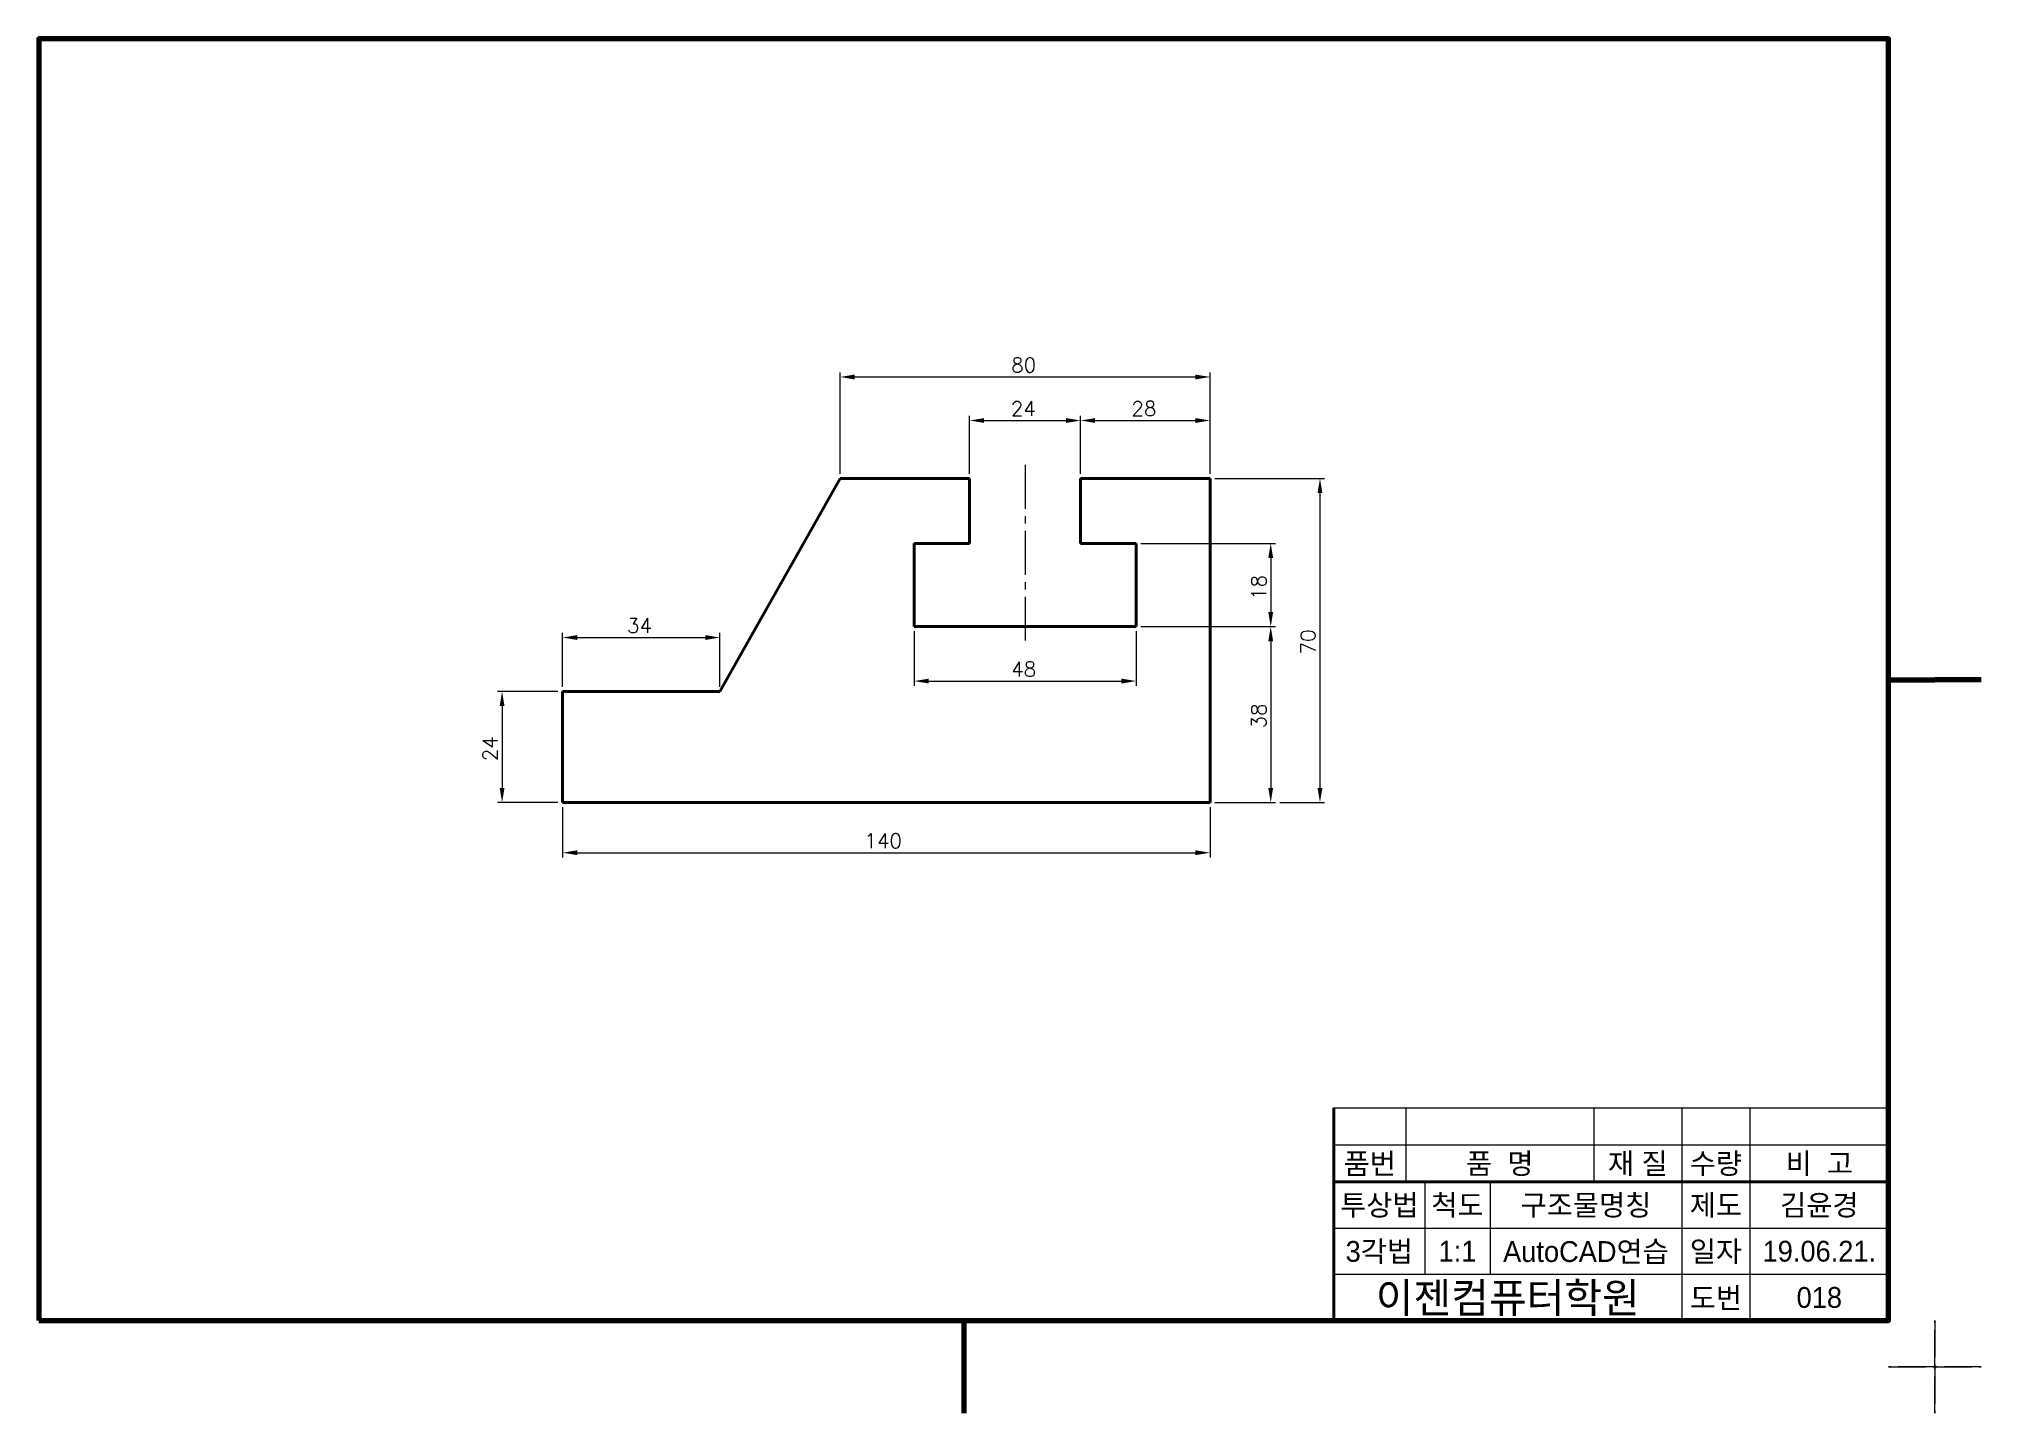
# Model space of a CAD drawing. Header units: millimetres. Extents: x 0 to 4210, y 0 to 2980.
# Drawn here: x 2950 to 3370, y 287 to 584 of the extents above; entities that cross this region are included whole.
import ezdxf
from ezdxf.enums import TextEntityAlignment as Align

# ---------------------------------------------------------------- set-up
doc = ezdxf.new("R2010")
doc.units = ezdxf.units.MM
doc.linetypes.add('CENTER2', pattern=[28.575, 19.05, -3.175, 3.175, -3.175])
doc.linetypes.add('PHANTOM2', pattern=[31.75, 15.875, -3.175, 3.175, -3.175, 3.175, -3.175])
for name, color, linetype, lineweight in [('가는선', 1, 'Continuous', 13), ('구분선', 1, 'PHANTOM2', 13), ('문자', 2, 'Continuous', 20), ('외곽선', 4, 'Continuous', 70), ('외형선', 3, 'Continuous', 40), ('중심선', 1, 'CENTER2', 13), ('치수선', 1, 'Continuous', 13)]:
    doc.layers.add(name, color=color, linetype=linetype, lineweight=lineweight)
doc.styles.get("Standard").update_dxf_attribs({"font": 'romans.shx'})
doc.styles.add('한글', font='')
doc.styles.get('한글').set_extended_font_data('Gulim')

msp = doc.modelspace()

# ---------------------------------------------------------------- texts
at = {"layer": '문자', "ltscale": 0.5}
for s, p in [('80', (3160.26, 511.93)), ('24', (3160.18, 502.52)), ('28', (3186.26, 502.52)), ('48', (3160.26, 446.21))]:
    msp.add_text(s, height=3.15, dxfattribs=at).set_placement(p)
for s, p in [('18', (3215.38, 462.75)), ('70', (3226.03, 450.97)), ('38', (3215.38, 434.97)), ('24', (3049.17, 427.9))]:
    msp.add_text(s, height=3.15, rotation=90, dxfattribs=at).set_placement(p)
at = {"layer": '문자', "color": 2}
for s, p in [('34', (3077.18, 455.62)), ('140', (3128.53, 409.11))]:
    msp.add_text(s, height=3.15, dxfattribs=at).set_placement(p)
at = {"layer": '문자', "ltscale": 0.5, "style": '한글'}
for s, height, p in [('품번', 4.5, (3237.79, 341)), ('품  명', 4.5, (3265.9, 341)), ('재 질', 4.5, (3295.75, 341)), ('수량', 4.5, (3312.64, 341)), ('비  고', 4.5, (3335.01, 341)), ('투상법', 4.5, (3239.86, 332)), ('척도', 4.5, (3256.76, 332)), ('구조물명칭', 4.5, (3284.54, 332)), ('제도', 4.5, (3312.64, 332)), ('김윤경', 4.5, (3335.01, 332)), ('3각법', 4.5, (3239.86, 322)), ('1:1', 4.5, (3256.76, 322)), ('AutoCAD연습', 4.5, (3284.54, 322)), ('일자', 4.5, (3312.64, 322)), ('19.06.21.', 4.5, (3335.01, 322)), ('이젠컴퓨터학원', 6.5, (3267.64, 312)), ('도번', 4.5, (3312.64, 312)), ('018', 4.5, (3335.01, 312))]:
    msp.add_text(s, height=height, dxfattribs=at).set_placement(p, align=Align.MIDDLE)

# ---------------------------------------------------------------- linework, layer by layer
at = {"layer": '가는선', "ltscale": 0.5}
for p, q in [((3230, 353), (3350, 353)), ((3245.58, 353), (3245.58, 337)), ((3286.22, 353), (3286.22, 337)), ((3305.27, 353), (3305.27, 307)), ((3320.01, 353), (3320.01, 307)), ((3230, 345), (3350, 345)), ((3249.73, 337), (3249.73, 317)), ((3263.8, 337), (3263.8, 317)), ((3230, 327), (3350, 327)), ((3230, 317), (3350, 317))]:
    msp.add_line(p, q, dxfattribs=at)
at = {"layer": '구분선', "ltscale": 0.5}
for points in [[(3350, 297), (3360, 297), (3360, 307)], [(3350, 297), (3360, 297), (3360, 307)], [(3360, 307), (3360, 297), (3370, 297)], [(3360, 307), (3360, 297), (3370, 297)], [(3360, 307), (3360, 297), (3370, 297)], [(3360, 307), (3360, 297), (3370, 297)], [(3360, 287), (3360, 297), (3350, 297)], [(3370, 297), (3360, 297), (3360, 287)], [(3370, 297), (3360, 297), (3360, 287)]]:
    msp.add_lwpolyline(points, dxfattribs=at)
at = {"layer": '외곽선', "ltscale": 0.5}
for p, q in [((3350, 445.5), (3360, 445.5)), ((3370, 445.5), (3360, 445.5)), ((3370, 445.5), (3360, 445.5)), ((3350, 307), (3350, 353)), ((3150, 307), (3150, 297)), ((3150, 307), (3150, 297)), ((3150, 297), (3150, 287))]:
    msp.add_line(p, q, dxfattribs=at)
msp.add_lwpolyline([(2950, 307), (3350, 307), (3350, 584), (2950, 584)], close=True, dxfattribs=at)
at = {"layer": '외형선', "ltscale": 0.5}
for p, q in [((3123.26, 488.97), (3097.26, 442.97)), ((3151.26, 488.97), (3123.26, 488.97)), ((3151.26, 488.97), (3151.26, 474.97)), ((3203.26, 488.97), (3175.26, 488.97)), ((3175.26, 488.97), (3175.26, 474.97)), ((3203.26, 418.97), (3203.26, 488.97)), ((3139.26, 456.97), (3139.26, 474.97)), ((3139.26, 474.97), (3151.26, 474.97)), ((3187.26, 474.97), (3175.26, 474.97)), ((3187.26, 456.97), (3187.26, 474.97)), ((3163.26, 456.97), (3139.26, 456.97)), ((3163.26, 456.97), (3187.26, 456.97)), ((3063.26, 442.97), (3063.26, 418.97)), ((3063.26, 442.97), (3097.26, 442.97)), ((3063.26, 418.97), (3203.26, 418.97)), ((3230, 353), (3230, 345)), ((3230, 345), (3230, 337)), ((3230, 337), (3350, 337)), ((3230, 337), (3230, 317)), ((3230, 317), (3230, 307))]:
    msp.add_line(p, q, dxfattribs=at)
at = {"layer": '중심선', "ltscale": 0.5}
msp.add_line((3163.26, 491.97), (3163.26, 453.97), dxfattribs=at)
at = {"layer": '치수선', "ltscale": 0.5}
for p, q in [((3123.26, 489.97), (3123.26, 511.93)), ((3126.41, 510.93), (3200.11, 510.93)), ((3203.26, 502.52), (3203.26, 511.93)), ((3151.26, 489.97), (3151.26, 502.52)), ((3154.41, 501.52), (3172.11, 501.52)), ((3175.26, 489.97), (3175.26, 502.52)), ((3178.41, 501.52), (3200.11, 501.52)), ((3203.26, 489.97), (3203.26, 502.52)), ((3204.26, 488.97), (3228.03, 488.97)), ((3227.03, 485.82), (3227.03, 422.12)), ((3188.26, 474.97), (3217.38, 474.97)), ((3216.38, 471.82), (3216.38, 460.12)), ((3139.26, 455.97), (3139.26, 444.21)), ((3187.26, 455.97), (3187.26, 444.21)), ((3188.26, 456.97), (3217.38, 456.97)), ((3216.38, 453.82), (3216.38, 422.12)), ((3142.41, 445.21), (3184.11, 445.21)), ((3062.26, 442.97), (3049.17, 442.97)), ((3050.17, 439.82), (3050.17, 422.12)), ((3062.26, 418.97), (3049.17, 418.97)), ((3204.26, 418.97), (3217.38, 418.97)), ((3218.38, 418.97), (3228.03, 418.97))]:
    msp.add_line(p, q, dxfattribs=at)
at = {"layer": '치수선', "color": 1}
for p, q in [((3063.26, 443.97), (3063.26, 455.62)), ((3066.41, 454.62), (3094.11, 454.62)), ((3097.26, 443.97), (3097.26, 455.62)), ((3063.26, 417.97), (3063.26, 407.11)), ((3203.26, 417.97), (3203.26, 407.11)), ((3066.41, 408.11), (3200.11, 408.11))]:
    msp.add_line(p, q, dxfattribs=at)
at = {"layer": '치수선', "ltscale": 0.5}
for points in [[(3126.41, 511.45), (3126.41, 510.4), (3123.26, 510.93)], [(3200.11, 511.45), (3200.11, 510.4), (3203.26, 510.93)], [(3154.41, 502.05), (3154.41, 501), (3151.26, 501.52)], [(3172.11, 502.05), (3172.11, 501), (3175.26, 501.52)], [(3178.41, 502.05), (3178.41, 501), (3175.26, 501.52)], [(3200.11, 502.05), (3200.11, 501), (3203.26, 501.52)], [(3226.5, 485.82), (3227.55, 485.82), (3227.03, 488.97)], [(3215.85, 471.82), (3216.9, 471.82), (3216.38, 474.97)], [(3215.85, 460.12), (3216.9, 460.12), (3216.38, 456.97)], [(3215.85, 453.82), (3216.9, 453.82), (3216.38, 456.97)], [(3142.41, 445.73), (3142.41, 444.68), (3139.26, 445.21)], [(3184.11, 445.73), (3184.11, 444.68), (3187.26, 445.21)], [(3049.64, 439.82), (3050.69, 439.82), (3050.17, 442.97)], [(3049.64, 422.12), (3050.69, 422.12), (3050.17, 418.97)], [(3215.85, 422.12), (3216.9, 422.12), (3216.38, 418.97)], [(3226.5, 422.12), (3227.55, 422.12), (3227.03, 418.97)]]:
    msp.add_solid(points, dxfattribs=at)
at = {"layer": '치수선', "color": 1}
for points in [[(3066.41, 455.14), (3066.41, 454.09), (3063.26, 454.62)], [(3094.11, 455.14), (3094.11, 454.09), (3097.26, 454.62)], [(3066.41, 408.64), (3066.41, 407.59), (3063.26, 408.11)], [(3200.11, 408.64), (3200.11, 407.59), (3203.26, 408.11)]]:
    msp.add_solid(points, dxfattribs=at)

msp.set_redraw_order([(e.dxf.handle, doc.entitydb.next_handle()) for e in msp.query("TEXT MTEXT ATTDEF DIMENSION ARC_DIMENSION")])  # texts and dimensions are drawn at this point

doc.saveas('drawing.dxf')
